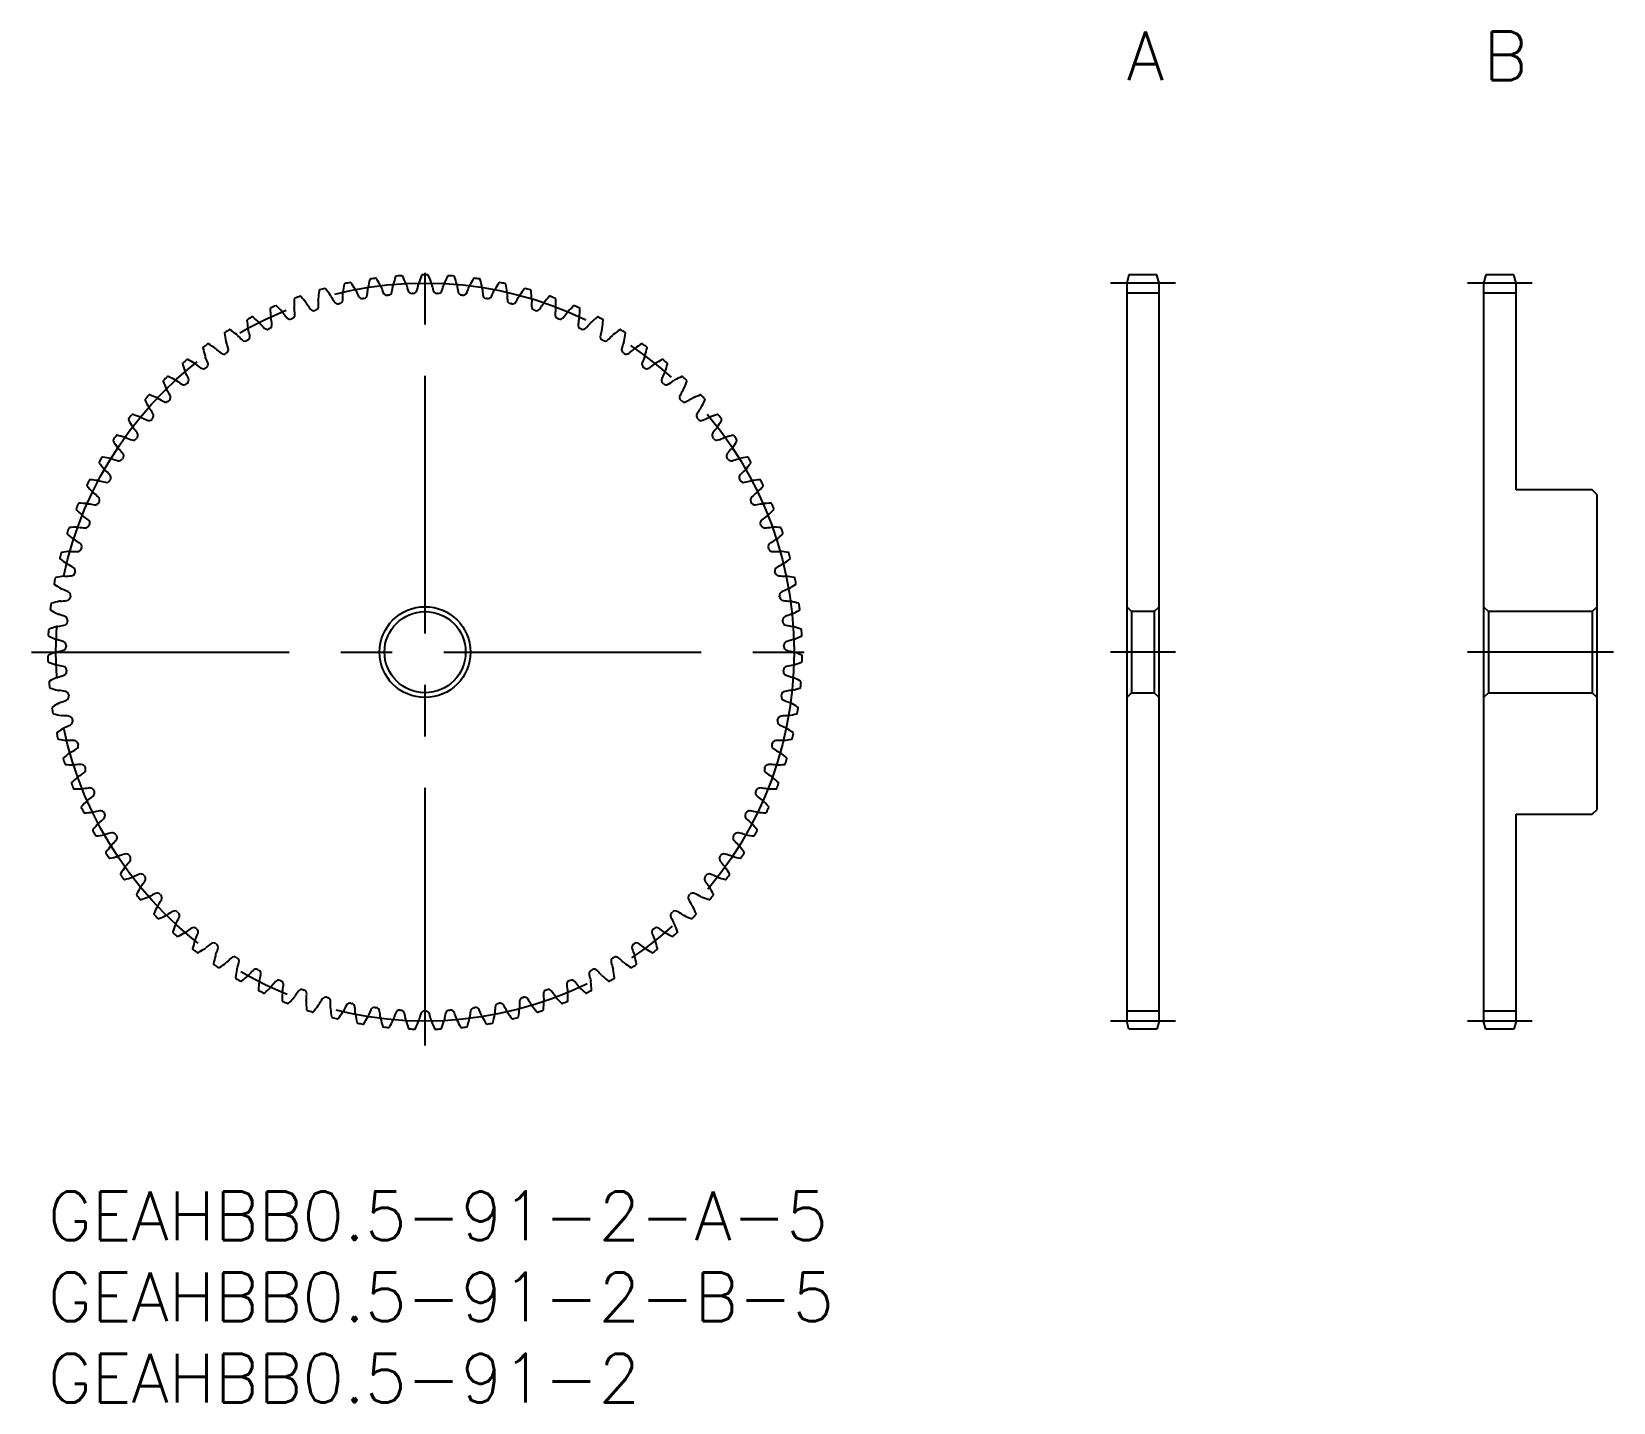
# Model space of a CAD drawing. Extents: x -1 to 96.5, y -13 to 71.5.
import ezdxf

# ---------------------------------------------------------------- set-up
doc = ezdxf.new("R2010")
doc.units = 0
doc.header["$LTSCALE"] = 0.5
doc.linetypes.add('CENTER', pattern=[50.8, 31.75, -6.35, 6.35, -6.35])
for name, color, linetype in [('MSM_CENTER', 1, 'CENTER'), ('MSM_CONTINUOUS', 7, 'CONTINUOUS'), ('MSM_PART_NUMBER', 7, 'CONTINUOUS')]:
    doc.layers.add(name, color=color, linetype=linetype)
doc.styles.get("Standard").update_dxf_attribs({"font": 'txt.shx', "height": 3, "bigfont": 'bigfont.shx'})

# ---------------------------------------------------------------- blocks, each defined once
blk = doc.blocks.new('*U2')
at = {"layer": 'MSM_PART_NUMBER'}
blk.add_text('GEAHBB0.5-91-2-A-5', height=3, dxfattribs=at).set_placement((0, -3))
blk = doc.blocks.new('*U3')
at = {"layer": 'MSM_PART_NUMBER'}
blk.add_text('GEAHBB0.5-91-2-B-5', height=3, dxfattribs=at).set_placement((0, -8))
blk = doc.blocks.new('*U4')
at = {"layer": 'MSM_PART_NUMBER'}
blk.add_text('GEAHBB0.5-91-2', height=3, dxfattribs=at).set_placement((0, -13))
blk = doc.blocks.new('*U5')
at = {"layer": 'MSM_PART_NUMBER'}
blk.add_text('A', height=3, dxfattribs=at).set_placement((66.5, 68.5))
blk = doc.blocks.new('*U6')
at = {"layer": 'MSM_PART_NUMBER'}
blk.add_text('B', height=3, dxfattribs=at).set_placement((88.5, 68.5))

msp = doc.modelspace()

# ---------------------------------------------------------------- linework, layer by layer
at = {"layer": 'MSM_CENTER'}
for p, q in [((23.25, 9), (23.25, 57.5)), ((69.5, 56), (65.5, 56)), ((91.5, 56), (87.5, 56)), ((-1, 33.25), (47.5, 33.25)), ((69.5, 33.25), (65.5, 33.25)), ((96.5, 33.25), (87.5, 33.25)), ((69.5, 10.5), (65.5, 10.5)), ((91.5, 10.5), (87.5, 10.5))]:
    msp.add_line(p, q, dxfattribs=at)
msp.add_circle((23.25, 33.25), 22.75, dxfattribs=at)
at = {"layer": 'MSM_CONTINUOUS'}
for p, q in [((66.634, 56.5), (66.5, 56)), ((66.5, 56), (66.5, 10.5)), ((68.366, 56.5), (66.634, 56.5)), ((68.5, 56), (68.366, 56.5)), ((68.5, 10.5), (68.5, 56)), ((88.634, 56.5), (88.5, 56)), ((88.5, 56), (88.5, 10.5)), ((90.366, 56.5), (88.634, 56.5)), ((90.5, 56), (90.366, 56.5)), ((90.5, 43.25), (90.5, 56)), ((68.5, 55.375), (66.5, 55.375)), ((90.5, 55.375), (88.5, 55.375)), ((95.2, 43.25), (90.5, 43.25)), ((95.5, 42.95), (95.2, 43.25)), ((95.5, 23.55), (95.5, 42.95)), ((66.5, 36.05), (66.8, 35.75)), ((66.8, 35.75), (66.8, 30.75)), ((68.2, 35.75), (66.8, 35.75)), ((68.2, 35.75), (68.5, 36.05)), ((68.2, 35.75), (68.2, 30.75)), ((88.5, 36.05), (88.8, 35.75)), ((88.8, 35.75), (88.8, 30.75)), ((95.2, 35.75), (88.8, 35.75)), ((95.2, 35.75), (95.5, 36.05)), ((95.2, 35.75), (95.2, 30.75)), ((66.8, 30.75), (66.5, 30.45)), ((66.8, 30.75), (68.2, 30.75)), ((68.5, 30.45), (68.2, 30.75)), ((88.8, 30.75), (88.5, 30.45)), ((88.8, 30.75), (95.2, 30.75)), ((95.5, 30.45), (95.2, 30.75)), ((95.2, 23.25), (95.5, 23.55)), ((90.5, 10.5), (90.5, 23.25)), ((90.5, 23.25), (95.2, 23.25)), ((68.5, 11.125), (66.5, 11.125)), ((90.5, 11.125), (88.5, 11.125)), ((66.634, 10), (66.5, 10.5)), ((68.366, 10), (66.634, 10)), ((68.5, 10.5), (68.366, 10)), ((88.634, 10), (88.5, 10.5)), ((90.366, 10), (88.634, 10)), ((90.5, 10.5), (90.366, 10))]:
    msp.add_line(p, q, dxfattribs=at)
for radius in [2.8, 2.5]:
    msp.add_circle((23.25, 33.25), radius, dxfattribs=at)
for centre, radius, start, end in [((23.25, 33.25), 23.25, 105.414, 106.23435), ((17.084, 55.616), 0.05, 38.65535, 105.41403), ((11.201, 50.91), 7.583, 34.83516, 38.65535), ((25.712, 54.487), 7.583, 169.03696, 172.85714), ((18.316, 55.919), 0.05, 102.2783, 169.03696), ((23.25, 33.25), 23.25, 101.45796, 102.2783), ((18.641, 55.988), 0.05, 34.6993, 101.45798), ((12.448, 51.699), 7.583, 30.87912, 34.6993), ((18.6, 55.378), 0.415, 23.40612, 30.87912), ((12.738, 56.126), 7, 352.95079, 356.28385), ((20.137, 55.646), 0.415, 168.9011, 176.3741), ((27.171, 54.266), 7.583, 165.08092, 168.9011), ((19.892, 56.206), 0.05, 98.32226, 165.08092), ((23.25, 33.25), 23.25, 97.50192, 98.32226), ((20.221, 56.251), 0.05, 30.74326, 97.50194), ((13.746, 52.4), 7.583, 26.92308, 30.74326), ((20.137, 55.646), 0.415, 19.45007, 26.92308), ((27.126, 58.126), 7, 199.54032, 202.87339), ((14.341, 56.797), 7, 348.99474, 352.32781), ((21.69, 55.807), 0.415, 164.94505, 172.41806), ((28.612, 53.946), 7.583, 161.12487, 164.94505), ((21.484, 56.383), 0.05, 94.36622, 161.12487), ((23.25, 33.25), 23.25, 93.54587, 94.36622), ((21.815, 56.406), 0.05, 26.78721, 93.54589), ((15.09, 53.01), 7.583, 22.96703, 26.78721), ((21.69, 55.807), 0.415, 15.49403, 22.96703), ((28.833, 57.799), 7, 195.58428, 198.91734), ((15.987, 57.355), 7, 345.0387, 348.37176), ((23.25, 55.861), 0.415, 160.98901, 168.46202), ((30.027, 53.526), 7.583, 157.16883, 160.98901), ((23.084, 56.449), 0.05, 90.41017, 157.16883), ((23.25, 33.25), 23.25, 89.58983, 90.41017), ((23.416, 56.449), 0.05, 22.83117, 89.58981), ((16.473, 53.526), 7.583, 19.01099, 22.83117), ((23.25, 55.861), 0.415, 11.53798, 19.01099), ((30.513, 57.355), 7, 191.62824, 194.9613), ((17.667, 57.799), 7, 341.08266, 344.41572), ((24.81, 55.807), 0.415, 157.03299, 164.50597), ((31.41, 53.01), 7.583, 153.21279, 157.03297), ((24.685, 56.406), 0.05, 86.45374, 153.21286), ((23.25, 33.25), 23.25, 85.63378, 86.45413), ((25.016, 56.383), 0.05, 18.87513, 85.6339), ((17.888, 53.946), 7.583, 15.05494, 18.87513), ((24.81, 55.807), 0.415, 7.58194, 15.05493), ((32.159, 56.797), 7, 187.67219, 191.00526), ((19.374, 58.126), 7, 337.12661, 340.45968), ((26.363, 55.646), 0.415, 153.07694, 160.54993), ((32.754, 52.4), 7.583, 149.25674, 153.07692), ((26.279, 56.251), 0.05, 82.4977, 149.25681), ((23.25, 33.25), 23.25, 81.67774, 82.49808), ((26.608, 56.206), 0.05, 14.91908, 81.67785), ((19.329, 54.266), 7.583, 11.0989, 14.91908), ((26.363, 55.646), 0.415, 3.6259, 11.09888), ((33.762, 56.126), 7, 183.71615, 187.04921), ((27.9, 55.378), 0.415, 149.1209, 156.59388), ((34.052, 51.699), 7.583, 145.3007, 149.12088), ((27.859, 55.988), 0.05, 78.54204, 145.30077), ((23.25, 33.25), 23.25, 77.7217, 78.54204), ((28.184, 55.919), 0.05, 10.96304, 77.72181), ((20.788, 54.487), 7.583, 7.14286, 10.96304), ((35.299, 50.91), 7.583, 141.34465, 145.16484), ((29.416, 55.616), 0.05, 74.586, 141.34472), ((23.25, 33.25), 23.25, 73.76565, 74.586), ((14.064, 54.554), 0.05, 46.56743, 113.32613), ((22.765, 54.623), 7.583, 176.94905, 180.76923), ((15.243, 55.024), 0.05, 110.19078, 176.94905), ((23.25, 33.25), 23.25, 109.37005, 110.19039), ((15.555, 55.137), 0.05, 42.61139, 109.37008), ((10.011, 50.037), 7.583, 38.79121, 42.61139), ((15.598, 54.527), 0.415, 31.3182, 38.79121), ((21.927, 58.391), 7, 211.40846, 214.74152), ((17.084, 55.004), 0.415, 176.81319, 184.28619), ((24.241, 54.606), 7.583, 172.99301, 176.81319), ((9.689, 54.461), 7, 0.86288, 4.19594), ((16.764, 55.525), 0.05, 106.23473, 172.99301), ((17.084, 55.004), 0.415, 27.36216, 34.83516), ((23.665, 58.422), 7, 207.45241, 210.78548), ((17.866, 54.968), 0.25, 210.78548, 283.92354), ((23.25, 33.25), 22.125, 103.76877, 103.92354), ((17.925, 54.982), 0.25, 283.76878, 356.90683), ((11.184, 55.346), 7, 356.90683, 0.2399), ((18.6, 55.378), 0.415, 172.85714, 180.33015), ((25.401, 58.334), 7, 203.49637, 206.82943), ((19.377, 55.287), 0.25, 206.82943, 279.9675), ((23.25, 33.25), 22.125, 99.81272, 99.9675), ((19.437, 55.298), 0.25, 279.81273, 352.95079), ((20.907, 55.502), 0.25, 202.87339, 276.01145), ((23.25, 33.25), 22.125, 95.85668, 96.01145), ((20.967, 55.508), 0.25, 275.85669, 348.99474), ((22.447, 55.611), 0.25, 198.91734, 272.05541), ((23.25, 33.25), 22.125, 91.90063, 92.05541), ((22.508, 55.613), 0.25, 271.90065, 345.0387), ((23.992, 55.613), 0.25, 194.9613, 268.09937), ((23.25, 33.25), 22.125, 87.94459, 88.09937), ((24.053, 55.611), 0.25, 267.94459, 341.08261), ((25.533, 55.508), 0.25, 191.00529, 264.14332), ((23.25, 33.25), 22.125, 83.98855, 84.14332), ((25.593, 55.502), 0.25, 263.98855, 337.12659), ((27.063, 55.298), 0.25, 187.04925, 260.18728), ((23.25, 33.25), 22.125, 80.0325, 80.18728), ((27.123, 55.287), 0.25, 260.0325, 333.17053), ((21.099, 58.334), 7, 333.17057, 336.50363), ((27.9, 55.378), 0.415, 359.66985, 7.14284), ((35.316, 55.346), 7, 179.7601, 183.09317), ((28.575, 54.982), 0.25, 183.0932, 256.23123), ((23.25, 33.25), 22.125, 76.07646, 76.23123), ((28.634, 54.968), 0.25, 256.07646, 329.21449), ((22.835, 58.422), 7, 329.21452, 332.54759), ((29.416, 55.004), 0.415, 145.16486, 152.63784), ((29.736, 55.525), 0.05, 7.00699, 73.76576), ((22.259, 54.606), 7.583, 3.18681, 7.00699), ((36.811, 54.461), 7, 175.80406, 179.13712), ((29.416, 55.004), 0.415, 355.71381, 3.18679), ((24.573, 58.391), 7, 325.25848, 328.59154), ((30.902, 54.527), 0.415, 141.20881, 148.6818), ((36.489, 50.037), 7.583, 137.38861, 141.20879), ((30.945, 55.137), 0.05, 70.62995, 137.38868), ((23.25, 33.25), 23.25, 69.80961, 70.62995), ((31.257, 55.024), 0.05, 3.05095, 69.80972), ((23.735, 54.623), 7.583, 359.23077, 3.05095), ((32.436, 54.554), 0.05, 66.67352, 133.43263), ((12.322, 53.715), 0.05, 118.10248, 184.86114), ((19.828, 54.353), 7.583, 184.86114, 188.68132), ((23.25, 33.25), 23.25, 117.28214, 118.10248), ((12.616, 53.869), 0.05, 50.52348, 117.28217), ((7.826, 48.054), 7.583, 46.7033, 50.52348), ((13.76, 54.42), 0.05, 114.14682, 180.90509), ((21.292, 54.539), 7.583, 180.90509, 184.72527), ((14.148, 53.949), 0.415, 184.72527, 192.19828), ((23.25, 33.25), 23.25, 113.32609, 114.14644), ((6.898, 52.393), 7, 8.77496, 12.10803), ((8.884, 49.083), 7.583, 42.74725, 46.56743), ((14.148, 53.949), 0.415, 35.27425, 42.74725), ((20.196, 58.24), 7, 215.3645, 218.69756), ((14.928, 54.02), 0.25, 218.69756, 291.83563), ((23.25, 33.25), 22.125, 111.68085, 111.83563), ((14.984, 54.042), 0.25, 291.68085, 4.81892), ((15.598, 54.527), 0.415, 180.76923, 188.24224), ((8.258, 53.475), 7, 4.81892, 8.15198), ((16.38, 54.544), 0.25, 214.74152, 287.87958), ((23.25, 33.25), 22.125, 107.72481, 107.87958), ((16.438, 54.563), 0.25, 287.72481, 0.86288), ((30.062, 54.563), 0.25, 179.13716, 252.27519), ((23.25, 33.25), 22.125, 72.12042, 72.27519), ((30.12, 54.544), 0.25, 252.12042, 325.25851), ((31.516, 54.042), 0.25, 175.18111, 248.31915), ((38.242, 53.475), 7, 171.84802, 175.18108), ((30.902, 54.527), 0.415, 351.75776, 359.23075), ((23.25, 33.25), 22.125, 68.16437, 68.31915), ((31.572, 54.02), 0.25, 248.16437, 321.30248), ((26.304, 58.24), 7, 321.30244, 324.6355), ((32.352, 53.949), 0.415, 137.25277, 144.72575), ((37.616, 49.083), 7.583, 133.43257, 137.25275), ((23.25, 33.25), 23.25, 65.85356, 66.67391), ((39.602, 52.393), 7, 167.89197, 171.22504), ((32.352, 53.949), 0.415, 347.80172, 355.27471), ((32.74, 54.42), 0.05, 359.09491, 65.85367), ((25.208, 54.539), 7.583, 355.27472, 359.09491), ((38.674, 48.054), 7.583, 129.47652, 133.2967), ((33.884, 53.869), 0.05, 62.71786, 129.47659), ((23.25, 33.25), 23.25, 61.89752, 62.71786), ((26.672, 54.353), 7.583, 351.31868, 355.13886), ((34.178, 53.715), 0.05, 355.13886, 61.89763), ((10.936, 52.912), 0.05, 122.05852, 188.81718), ((18.38, 54.067), 7.583, 188.81718, 192.63736), ((23.25, 33.25), 23.25, 121.23818, 122.05852), ((11.219, 53.086), 0.05, 54.47952, 121.23822), ((6.842, 46.955), 7.583, 50.65934, 54.47952), ((11.386, 52.499), 0.415, 43.18633, 50.65934), ((16.785, 57.582), 7, 223.27659, 226.60965), ((12.2, 52.706), 0.25, 299.59294, 12.73101), ((12.742, 53.271), 0.415, 188.68132, 196.15432), ((5.616, 51.219), 7, 12.73101, 16.06407), ((12.742, 53.271), 0.415, 39.23029, 46.70329), ((18.479, 57.97), 7, 219.32054, 222.65361), ((13.515, 53.396), 0.25, 222.65361, 295.79167), ((23.25, 33.25), 22.125, 115.6369, 115.79167), ((13.569, 53.422), 0.25, 295.6369, 8.77496), ((32.931, 53.422), 0.25, 171.22507, 244.3631), ((23.25, 33.25), 22.125, 64.20833, 64.3631), ((32.985, 53.396), 0.25, 244.20833, 317.34643), ((28.021, 57.97), 7, 317.34639, 320.67946), ((33.758, 53.271), 0.415, 133.29673, 140.76971), ((34.3, 52.706), 0.25, 167.26903, 240.40706), ((40.884, 51.219), 7, 163.93593, 167.26899), ((33.758, 53.271), 0.415, 343.84568, 351.31866), ((29.715, 57.582), 7, 313.39035, 316.72341), ((35.114, 52.499), 0.415, 129.34068, 136.81367), ((39.658, 46.955), 7.583, 125.52048, 129.34066), ((35.281, 53.086), 0.05, 58.76182, 125.52054), ((23.25, 33.25), 23.25, 57.94148, 58.76182), ((28.12, 54.067), 7.583, 347.36264, 351.18282), ((35.564, 52.912), 0.05, 351.18282, 57.94158), ((9.609, 52.016), 0.05, 126.01457, 192.77323), ((16.956, 53.681), 7.583, 192.77323, 196.59341), ((23.25, 33.25), 23.25, 125.19422, 126.01457), ((9.879, 52.209), 0.05, 58.43557, 125.19426), ((5.935, 45.79), 7.583, 54.61538, 58.43557), ((10.086, 51.634), 0.415, 47.14238, 54.61538), ((15.122, 57.078), 7, 227.23263, 230.5657), ((23.25, 33.25), 22.125, 123.54899, 123.70376), ((11.386, 52.499), 0.415, 192.63736, 200.11037), ((4.419, 49.959), 7, 16.68705, 20.02012), ((10.884, 51.898), 0.25, 303.54899, 16.68705), ((12.148, 52.676), 0.25, 226.60966, 299.74772), ((23.25, 33.25), 22.125, 119.59294, 119.74772), ((23.25, 33.25), 22.125, 60.25228, 60.40706), ((34.352, 52.676), 0.25, 240.25228, 313.39038), ((35.616, 51.898), 0.25, 163.31298, 236.45101), ((42.081, 49.959), 7, 159.97988, 163.31295), ((23.25, 33.25), 22.125, 56.29624, 56.45101), ((35.114, 52.499), 0.415, 339.88963, 347.36262), ((31.378, 57.078), 7, 309.43431, 312.76737), ((36.414, 51.634), 0.415, 125.38464, 132.85762), ((40.565, 45.79), 7.583, 121.56443, 125.38462), ((36.621, 52.209), 0.05, 54.80539, 121.5645), ((23.25, 33.25), 23.25, 53.98543, 54.80578), ((29.544, 53.681), 7.583, 343.40659, 347.22677), ((36.891, 52.016), 0.05, 347.22677, 53.98554), ((8.346, 51.03), 0.05, 129.97061, 196.72927), ((15.561, 53.198), 7.583, 196.72927, 200.54945), ((23.25, 33.25), 23.25, 129.15027, 129.97061), ((8.603, 51.241), 0.05, 62.39161, 129.15023), ((5.111, 44.566), 7.583, 58.57143, 62.39161), ((8.849, 50.682), 0.415, 51.09842, 58.57143), ((13.497, 56.46), 7, 231.18868, 234.52174), ((9.58, 50.963), 0.25, 234.52175, 307.6598), ((10.086, 51.634), 0.415, 196.59341, 204.06641), ((3.311, 48.62), 7, 20.6431, 23.97616), ((23.25, 33.25), 22.125, 127.50503, 127.6598), ((9.627, 51), 0.25, 307.50503, 20.6431), ((10.834, 51.864), 0.25, 230.56571, 303.70376), ((35.666, 51.864), 0.25, 236.29624, 309.43433), ((36.873, 51), 0.25, 159.35694, 232.49497), ((43.189, 48.62), 7, 156.02384, 159.3569), ((23.25, 33.25), 22.125, 52.3402, 52.49497), ((36.92, 50.963), 0.25, 232.3402, 305.47829), ((36.414, 51.634), 0.415, 335.93359, 343.40658), ((33.003, 56.46), 7, 305.47826, 308.81132), ((37.651, 50.682), 0.415, 121.42859, 128.90158), ((41.389, 44.566), 7.583, 117.60839, 121.42857), ((37.897, 51.241), 0.05, 50.84935, 117.60846), ((23.25, 33.25), 23.25, 50.02939, 50.84973), ((30.939, 53.198), 7.583, 339.45055, 343.27073), ((38.154, 51.03), 0.05, 343.27073, 50.0295), ((7.155, 49.959), 0.05, 133.92666, 200.68531), ((14.203, 52.62), 7.583, 200.68531, 204.50549), ((23.25, 33.25), 23.25, 133.10631, 133.92666), ((7.396, 50.188), 0.05, 66.34765, 133.10627), ((4.374, 43.288), 7.583, 62.52747, 66.34765), ((7.681, 49.647), 0.415, 55.05447, 62.52747), ((11.919, 55.732), 7, 235.14472, 238.47778), ((8.39, 49.978), 0.25, 238.47779, 311.61585), ((8.849, 50.682), 0.415, 200.54945, 208.02246), ((2.298, 47.208), 7, 24.59914, 27.9322), ((23.25, 33.25), 22.125, 131.46107, 131.61585), ((8.435, 50.018), 0.25, 311.46107, 24.59914), ((38.065, 50.018), 0.25, 155.40089, 228.53893), ((44.202, 47.208), 7, 152.0678, 155.40086), ((23.25, 33.25), 22.125, 48.38415, 48.53893), ((38.11, 49.978), 0.25, 228.38415, 301.52224), ((37.651, 50.682), 0.415, 331.97754, 339.45053), ((34.581, 55.732), 7, 301.52222, 304.85528), ((38.819, 49.647), 0.415, 117.47254, 124.94553), ((42.126, 43.288), 7.583, 113.65235, 117.47253), ((39.104, 50.188), 0.05, 46.8933, 113.65242), ((23.25, 33.25), 23.25, 46.07334, 46.89369), ((32.297, 52.62), 7.583, 335.4945, 339.31469), ((39.345, 49.959), 0.05, 339.31469, 46.07345), ((6.041, 48.809), 0.05, 137.8827, 204.64136), ((12.888, 51.95), 7.583, 204.64136, 208.46154), ((23.25, 33.25), 23.25, 137.06236, 137.8827), ((6.265, 49.054), 0.05, 70.3037, 137.06231), ((3.726, 41.961), 7.583, 66.48352, 70.3037), ((6.587, 48.534), 0.415, 59.01051, 66.48351), ((10.395, 54.897), 7, 239.10076, 242.43383), ((7.681, 49.647), 0.415, 204.50549, 211.9785), ((1.385, 45.729), 7, 28.55518, 31.88825), ((23.25, 33.25), 22.125, 135.41712, 135.57189), ((7.314, 48.956), 0.25, 315.41712, 28.55516), ((39.186, 48.956), 0.25, 151.44485, 224.58288), ((45.115, 45.729), 7, 148.11175, 151.44482), ((23.25, 33.25), 22.125, 44.42811, 44.58288), ((38.819, 49.647), 0.415, 328.0215, 335.49449), ((36.105, 54.897), 7, 297.56617, 300.89924), ((39.913, 48.534), 0.415, 113.5165, 120.98949), ((42.774, 41.961), 7.583, 109.6963, 113.51648), ((40.235, 49.054), 0.05, 42.93726, 109.69637), ((23.25, 33.25), 23.25, 42.1173, 42.93764), ((33.612, 51.95), 7.583, 331.53846, 335.35864), ((40.459, 48.809), 0.05, 335.35864, 42.11719), ((23.25, 33.25), 23.25, 141.0184, 141.83874), ((5.216, 47.844), 0.05, 74.25974, 141.01844), ((3.172, 40.594), 7.583, 70.43956, 74.25974), ((6.587, 48.534), 0.415, 208.46154, 215.93454), ((0.576, 44.191), 7, 32.51123, 35.84429), ((6.268, 47.819), 0.25, 319.37316, 32.51123), ((7.271, 48.913), 0.25, 242.43384, 315.57189), ((39.229, 48.913), 0.25, 224.42811, 297.56621), ((40.232, 47.819), 0.25, 147.4888, 220.62684), ((45.924, 44.191), 7, 144.15571, 147.48877), ((39.913, 48.534), 0.415, 324.06546, 331.53844), ((43.328, 40.594), 7.583, 105.74026, 109.56044), ((41.284, 47.844), 0.05, 38.98121, 105.74033), ((23.25, 33.25), 23.25, 38.16126, 38.9816), ((5.008, 47.585), 0.05, 141.83874, 208.5974), ((11.623, 51.191), 7.583, 208.5974, 212.41758), ((5.572, 47.348), 0.415, 212.41758, 219.89059), ((-0.125, 42.601), 7, 36.46727, 39.80034), ((5.572, 47.348), 0.415, 62.96655, 70.43956), ((8.932, 53.958), 7, 243.05681, 246.38987), ((6.229, 47.773), 0.25, 246.38988, 319.52794), ((23.25, 33.25), 22.125, 139.37316, 139.52794), ((23.25, 33.25), 22.125, 40.47206, 40.62684), ((40.271, 47.773), 0.25, 220.47206, 293.6101), ((37.568, 53.958), 7, 293.61013, 296.94319), ((40.928, 47.348), 0.415, 109.56046, 117.03345), ((46.625, 42.601), 7, 140.19966, 143.53273), ((40.928, 47.348), 0.415, 320.10941, 327.5824), ((34.877, 51.191), 7.583, 327.58242, 331.4026), ((41.492, 47.585), 0.05, 331.4026, 38.16137), ((4.063, 46.292), 0.05, 145.79479, 212.55345), ((10.413, 50.346), 7.583, 212.55345, 216.37363), ((23.25, 33.25), 23.25, 144.97444, 145.79479), ((4.252, 46.565), 0.05, 78.21579, 144.97439), ((2.713, 39.191), 7.583, 74.3956, 78.21579), ((4.641, 46.095), 0.415, 216.37363, 223.84663), ((4.641, 46.095), 0.415, 66.9226, 74.3956), ((7.538, 52.921), 7, 247.01285, 250.34592), ((5.267, 46.564), 0.25, 250.34592, 323.48398), ((23.25, 33.25), 22.125, 143.32921, 143.48398), ((5.303, 46.613), 0.25, 323.32921, 36.46727), ((41.197, 46.613), 0.25, 143.53276, 216.67079), ((23.25, 33.25), 22.125, 36.51602, 36.67079), ((41.233, 46.564), 0.25, 216.51602, 289.65406), ((38.962, 52.921), 7, 289.65408, 292.98715), ((41.859, 46.095), 0.415, 105.60441, 113.0774), ((43.787, 39.191), 7.583, 101.78421, 105.6044), ((41.859, 46.095), 0.415, 316.15337, 323.62636), ((36.087, 50.346), 7.583, 323.62637, 327.44655), ((42.248, 46.565), 0.05, 35.02517, 101.78428), ((23.25, 33.25), 23.25, 34.20521, 35.02556), ((42.437, 46.292), 0.05, 327.44655, 34.2051), ((3.209, 44.937), 0.05, 149.75122, 216.5095), ((23.25, 33.25), 23.25, 148.93049, 149.75083), ((9.264, 49.419), 7.583, 216.50949, 220.32967), ((3.378, 45.223), 0.05, 82.17183, 148.93043), ((2.352, 37.76), 7.583, 78.35165, 82.17183), ((3.799, 44.78), 0.415, 70.87864, 78.35164), ((6.218, 51.79), 7, 250.9689, 254.30196), ((4.392, 45.292), 0.25, 254.30197, 327.44002), ((-0.714, 40.966), 7, 40.42332, 43.75638), ((23.25, 33.25), 22.125, 147.28525, 147.44002), ((4.424, 45.343), 0.25, 327.28525, 40.42332), ((42.076, 45.343), 0.25, 139.57672, 212.71475), ((23.25, 33.25), 22.125, 32.55998, 32.71475), ((47.214, 40.966), 7, 136.24362, 139.57669), ((42.108, 45.292), 0.25, 212.55998, 285.69801), ((40.282, 51.79), 7, 285.69804, 289.0311), ((42.701, 44.78), 0.415, 101.64837, 109.12136), ((44.148, 37.76), 7.583, 97.82817, 101.64835), ((37.236, 49.419), 7.583, 319.67033, 323.49051), ((43.122, 45.223), 0.05, 31.06913, 97.82824), ((23.25, 33.25), 23.25, 30.24917, 31.06951), ((43.291, 44.937), 0.05, 323.49051, 30.24906), ((3.799, 44.78), 0.415, 220.32967, 227.80268), ((-1.19, 39.294), 7, 44.37936, 47.71242), ((3.635, 44.015), 0.25, 331.24129, 44.37936), ((23.25, 33.25), 22.125, 151.24129, 151.39607), ((42.865, 44.015), 0.25, 135.62067, 208.75871), ((23.25, 33.25), 22.125, 28.60393, 28.75871), ((47.69, 39.294), 7, 132.28758, 135.62064), ((42.701, 44.78), 0.415, 312.19732, 319.67031), ((2.45, 43.527), 0.05, 153.70726, 220.46554), ((23.25, 33.25), 23.25, 152.88653, 153.70688), ((8.182, 48.416), 7.583, 220.46553, 224.28571), ((2.6, 43.823), 0.05, 86.12787, 152.88648), ((2.091, 36.307), 7.583, 82.30769, 86.12787), ((3.05, 43.411), 0.415, 224.28571, 231.75872), ((-1.548, 37.594), 7, 48.3354, 51.66847), ((3.05, 43.411), 0.415, 74.83469, 82.30769), ((4.98, 50.571), 7, 254.92494, 258.258), ((3.606, 43.962), 0.25, 258.25801, 331.39607), ((42.894, 43.962), 0.25, 208.60393, 281.74197), ((41.52, 50.571), 7, 281.742, 285.07506), ((43.45, 43.411), 0.415, 97.69232, 105.16531), ((44.409, 36.307), 7.583, 93.87213, 97.69231), ((48.048, 37.594), 7, 128.33153, 131.6646), ((43.45, 43.411), 0.415, 308.24128, 315.71427), ((38.318, 48.416), 7.583, 315.71428, 319.53447), ((43.9, 43.823), 0.05, 27.11308, 93.87219), ((23.25, 33.25), 23.25, 26.29312, 27.11347), ((44.05, 43.527), 0.05, 319.53447, 26.29302), ((1.791, 42.067), 0.05, 157.66331, 224.4216), ((23.25, 33.25), 23.25, 156.84258, 157.66292), ((7.171, 47.34), 7.583, 224.42158, 228.24176), ((1.919, 42.374), 0.05, 90.08392, 156.84252), ((1.93, 34.84), 7.583, 86.26374, 90.08392), ((2.397, 41.993), 0.415, 78.79073, 86.26373), ((3.828, 49.269), 7, 258.88098, 262.21405), ((2.914, 42.581), 0.25, 262.21406, 335.35211), ((2.939, 42.636), 0.25, 335.19734, 48.33538), ((23.25, 33.25), 22.125, 155.19734, 155.35211), ((43.561, 42.636), 0.25, 131.66463, 204.80266), ((23.25, 33.25), 22.125, 24.64789, 24.80266), ((43.586, 42.581), 0.25, 204.64789, 277.78593), ((42.672, 49.269), 7, 277.78595, 281.11902), ((44.103, 41.993), 0.415, 93.73628, 101.20927), ((44.57, 34.84), 7.583, 89.91608, 93.73626), ((39.329, 47.34), 7.583, 311.75824, 315.57842), ((44.581, 42.374), 0.05, 23.15704, 89.91615), ((23.25, 33.25), 23.25, 22.33708, 23.15742), ((44.709, 42.067), 0.05, 315.57842, 22.33698), ((2.397, 41.993), 0.415, 228.24176, 235.71476), ((-1.789, 35.872), 7, 52.29145, 55.62451), ((2.318, 41.156), 0.25, 266.1701, 339.30816), ((2.34, 41.213), 0.25, 339.15338, 52.29145), ((23.25, 33.25), 22.125, 159.15338, 159.30816), ((44.16, 41.213), 0.25, 127.70858, 200.84662), ((23.25, 33.25), 22.125, 20.69184, 20.84662), ((44.182, 41.156), 0.25, 200.69184, 273.82988), ((48.289, 35.872), 7, 124.37549, 127.70855), ((44.103, 41.993), 0.415, 304.28524, 311.75823), ((1.234, 40.566), 0.05, 161.61896, 228.37765), ((23.25, 33.25), 23.25, 160.79862, 161.61896), ((6.237, 46.197), 7.583, 228.37762, 232.1978), ((1.341, 40.88), 0.05, 94.03996, 160.79857), ((1.871, 33.366), 7.583, 90.21978, 94.03996), ((1.844, 40.534), 0.415, 232.1978, 239.67081), ((-1.91, 34.139), 7, 56.24749, 59.58056), ((1.844, 40.534), 0.415, 82.74677, 90.21977), ((2.769, 47.891), 7, 262.83703, 266.17009), ((43.731, 47.891), 7, 273.82991, 277.16297), ((48.41, 34.139), 7, 120.41944, 123.75251), ((44.656, 40.534), 0.415, 89.78024, 97.25323), ((44.629, 33.366), 7.583, 85.96004, 89.78022), ((44.656, 40.534), 0.415, 300.32919, 307.80218), ((40.263, 46.197), 7.583, 307.8022, 311.62238), ((45.159, 40.88), 0.05, 19.20099, 85.9601), ((23.25, 33.25), 23.25, 18.38104, 19.20138), ((45.266, 40.566), 0.05, 311.62238, 18.38093), ((0.781, 39.029), 0.05, 165.57539, 232.3337), ((23.25, 33.25), 23.25, 164.75466, 165.57501), ((0.866, 39.351), 0.05, 97.99601, 164.75472), ((1.914, 31.89), 7.583, 94.17582, 97.99601), ((1.392, 39.039), 0.415, 86.70282, 94.17582), ((1.808, 46.443), 7, 266.79307, 270.12613), ((1.823, 39.693), 0.25, 270.12615, 343.2642), ((1.84, 39.751), 0.25, 343.10943, 56.24749), ((23.25, 33.25), 22.125, 163.10943, 163.2642), ((44.66, 39.751), 0.25, 123.75254, 196.89057), ((23.25, 33.25), 22.125, 16.7358, 16.89057), ((44.677, 39.693), 0.25, 196.7358, 269.87384), ((44.692, 46.443), 7, 269.87386, 273.20693), ((45.108, 39.039), 0.415, 85.8242, 93.29718), ((44.586, 31.89), 7.583, 82.004, 85.82418), ((45.634, 39.351), 0.05, 15.24534, 82.00406), ((23.25, 33.25), 23.25, 14.42499, 15.24534), ((45.719, 39.029), 0.05, 307.66634, 14.42489), ((5.385, 44.993), 7.583, 232.33367, 236.15385), ((1.392, 39.039), 0.415, 236.15385, 243.62685), ((-1.911, 32.401), 7, 60.20354, 63.5366), ((1.429, 38.199), 0.25, 274.08219, 347.22024), ((1.443, 38.258), 0.25, 347.06547, 60.20354), ((23.25, 33.25), 22.125, 167.06547, 167.22024), ((45.057, 38.258), 0.25, 119.7965, 192.93453), ((23.25, 33.25), 22.125, 12.77976, 12.93453), ((45.071, 38.199), 0.25, 192.77976, 265.91779), ((48.411, 32.401), 7, 116.4634, 119.79647), ((45.108, 39.039), 0.415, 296.37315, 303.84614), ((41.115, 44.993), 7.583, 303.84615, 307.66634), ((0.436, 37.466), 0.05, 169.53105, 236.28974), ((23.25, 33.25), 23.25, 168.71071, 169.53105), ((4.617, 43.732), 7.583, 236.28971, 240.10989), ((0.499, 37.792), 0.05, 101.95205, 168.71077), ((2.059, 30.422), 7.583, 98.13187, 101.95205), ((1.045, 37.518), 0.415, 240.10989, 247.5829), ((-1.793, 30.667), 7, 64.15958, 67.49264), ((1.045, 37.518), 0.415, 90.65886, 98.13186), ((0.949, 44.932), 7, 270.74911, 274.08218), ((45.551, 44.932), 7, 265.91782, 269.25089), ((48.293, 30.667), 7, 112.50736, 115.84042), ((45.455, 37.518), 0.415, 81.86815, 89.34114), ((44.441, 30.422), 7.583, 78.04795, 81.86813), ((45.455, 37.518), 0.415, 292.4171, 299.89009), ((41.883, 43.732), 7.583, 299.89011, 303.71029), ((46.001, 37.792), 0.05, 11.28929, 78.04802), ((23.25, 33.25), 23.25, 10.46895, 11.28929), ((46.064, 37.466), 0.05, 303.71029, 10.46885), ((23.25, 33.25), 23.25, 172.66675, 173.4871), ((0.24, 36.211), 0.05, 105.90809, 172.66681), ((2.305, 28.966), 7.583, 102.08791, 105.90809), ((0.804, 35.975), 0.415, 94.61491, 102.0879), ((0.196, 43.366), 7, 274.70516, 278.03822), ((1.14, 36.682), 0.25, 278.03824, 351.17629), ((1.149, 36.742), 0.25, 351.02151, 64.15955), ((23.25, 33.25), 22.125, 171.02151, 171.17629), ((45.351, 36.742), 0.25, 115.84045, 188.97849), ((23.25, 33.25), 22.125, 8.82371, 8.97849), ((45.36, 36.682), 0.25, 188.82371, 261.96175), ((46.304, 43.366), 7, 261.96178, 265.29484), ((45.696, 35.975), 0.415, 77.91211, 85.38509), ((44.195, 28.966), 7.583, 74.09191, 77.91209), ((46.26, 36.211), 0.05, 7.33325, 74.09197), ((23.25, 33.25), 23.25, 6.5129, 7.33325), ((0.2, 35.882), 0.05, 173.4871, 240.24578), ((3.938, 42.422), 7.583, 240.24575, 244.06593), ((0.804, 35.975), 0.415, 244.06593, 251.53894), ((-1.555, 28.945), 7, 68.11562, 71.44869), ((0.956, 35.149), 0.25, 281.99428, 355.13233), ((0.961, 35.209), 0.25, 354.97756, 68.11562), ((23.25, 33.25), 22.125, 174.97756, 175.13233), ((45.539, 35.209), 0.25, 111.88441, 185.02244), ((23.25, 33.25), 22.125, 4.86767, 5.02244), ((45.544, 35.149), 0.25, 184.86767, 258.00571), ((48.055, 28.945), 7, 108.55131, 111.88438), ((45.696, 35.975), 0.415, 288.46106, 295.93405), ((42.562, 42.422), 7.583, 295.93407, 299.75425), ((46.3, 35.882), 0.05, 299.75425, 6.5128), ((23.25, 33.25), 23.25, 176.6228, 177.44314), ((0.073, 34.285), 0.05, 177.44314, 244.20183), ((0.09, 34.617), 0.05, 109.86414, 176.62285), ((3.352, 41.067), 7.583, 244.2018, 248.02198), ((2.65, 27.532), 7.583, 106.04396, 109.86414), ((0.669, 34.42), 0.415, 98.57095, 106.04395), ((-0.447, 41.751), 7, 278.6612, 281.99427), ((46.947, 41.751), 7, 258.00573, 261.3388), ((45.831, 34.42), 0.415, 73.95607, 81.42905), ((43.85, 27.532), 7.583, 70.13586, 73.95605), ((43.148, 41.067), 7.583, 291.97802, 295.7982), ((46.41, 34.617), 0.05, 3.3772, 70.13593), ((46.427, 34.285), 0.05, 295.7982, 2.55676), ((23.25, 33.25), 23.25, 2.55686, 3.3772), ((3.094, 26.124), 7.583, 110, 113.82018), ((0.642, 32.86), 0.415, 102.52699, 109.99999), ((0.669, 34.42), 0.415, 248.02198, 255.49498), ((-0.977, 40.096), 7, 282.61725, 285.95031), ((-1.199, 27.244), 7, 72.07167, 75.40473), ((0.878, 33.606), 0.25, 285.95032, 359.08838), ((0.879, 33.666), 0.25, 358.9336, 72.07164), ((23.25, 33.25), 22.125, 178.9336, 179.08838), ((45.621, 33.666), 0.25, 107.92836, 181.0664), ((23.25, 33.25), 22.125, 0.91162, 1.0664), ((45.622, 33.606), 0.25, 180.91162, 254.04966), ((47.699, 27.244), 7, 104.59527, 107.92833), ((47.477, 40.096), 7, 254.04969, 257.38275), ((45.831, 34.42), 0.415, 284.50502, 291.97801), ((45.858, 32.86), 0.415, 70.00002, 77.47301), ((43.406, 26.124), 7.583, 66.17982, 70), ((0.051, 33.016), 0.05, 113.82018, 180.57891), ((23.25, 33.25), 23.25, 180.57884, 181.39918), ((0.057, 32.684), 0.05, 181.39918, 248.15787), ((2.86, 39.676), 7.583, 248.15784, 251.97802), ((0.642, 32.86), 0.415, 251.97802, 259.45103), ((-0.726, 25.572), 7, 76.02771, 79.36078), ((0.903, 32.122), 0.25, 2.88965, 76.02771), ((45.597, 32.122), 0.25, 103.97232, 177.11035), ((47.226, 25.572), 7, 100.63922, 103.97229), ((45.858, 32.86), 0.415, 280.54897, 288.02196), ((43.64, 39.676), 7.583, 288.02198, 291.84216), ((46.443, 32.684), 0.05, 291.84216, 358.60071), ((46.449, 33.016), 0.05, 359.42116, 66.17988), ((23.25, 33.25), 23.25, 358.60082, 359.42116), ((0.123, 31.416), 0.05, 117.77623, 184.53495), ((23.25, 33.25), 23.25, 184.53488, 185.35523), ((3.633, 24.75), 7.583, 113.95604, 117.77623), ((0.723, 31.301), 0.415, 106.48304, 113.95604), ((-1.392, 38.408), 7, 286.57329, 289.90635), ((0.907, 32.062), 0.25, 289.90637, 3.04442), ((23.25, 33.25), 22.125, 182.88965, 183.04442), ((45.593, 32.062), 0.25, 176.95558, 250.09362), ((23.25, 33.25), 22.125, 356.95558, 357.11035), ((47.892, 38.408), 7, 250.09364, 253.42671), ((45.777, 31.301), 0.415, 66.04397, 73.51696), ((42.867, 24.75), 7.583, 62.22378, 66.04396), ((23.25, 33.25), 23.25, 354.64477, 355.46512), ((46.377, 31.416), 0.05, 355.46512, 62.22384), ((0.151, 31.085), 0.05, 185.35523, 252.11392), ((2.465, 38.254), 7.583, 252.11388, 255.93407), ((0.723, 31.301), 0.415, 255.93407, 263.40707), ((-0.139, 23.936), 7, 79.98376, 83.31682), ((-1.689, 36.696), 7, 290.52933, 293.8624), ((1.035, 30.583), 0.25, 6.84569, 79.98376), ((1.042, 30.523), 0.25, 293.86241, 7.00046), ((23.25, 33.25), 22.125, 186.84569, 187.00046), ((45.458, 30.523), 0.25, 172.99954, 246.13757), ((23.25, 33.25), 22.125, 352.99954, 353.15431), ((45.465, 30.583), 0.25, 100.01628, 173.15431), ((48.189, 36.696), 7, 246.1376, 249.47067), ((46.639, 23.936), 7, 96.68318, 100.01625), ((45.777, 31.301), 0.415, 276.59293, 284.06592), ((44.035, 38.254), 7.583, 284.06593, 287.88612), ((46.349, 31.085), 0.05, 287.88612, 354.64467), ((0.304, 29.824), 0.05, 121.73227, 188.49099), ((23.25, 33.25), 23.25, 188.49093, 189.31127), ((4.266, 23.417), 7.583, 117.91209, 121.73227), ((0.356, 29.496), 0.05, 189.31127, 256.06996), ((2.169, 36.808), 7.583, 256.06993, 259.89011), ((0.911, 29.751), 0.415, 110.43908, 117.91208), ((0.911, 29.751), 0.415, 259.89011, 267.36312), ((0.559, 22.344), 7, 83.9398, 87.27286), ((1.271, 29.057), 0.25, 10.80173, 83.93977), ((45.229, 29.057), 0.25, 96.06023, 169.19827), ((45.941, 22.344), 7, 92.72714, 96.0602), ((45.589, 29.751), 0.415, 272.63688, 280.10987), ((44.331, 36.808), 7.583, 280.10989, 283.93007), ((45.589, 29.751), 0.415, 62.08793, 69.56092), ((42.234, 23.417), 7.583, 58.26773, 62.08791), ((46.144, 29.496), 0.05, 283.93007, 350.68863), ((23.25, 33.25), 23.25, 350.68873, 351.50907), ((46.196, 29.824), 0.05, 351.50869, 58.26779), ((0.595, 28.25), 0.05, 125.68831, 192.44704), ((4.99, 22.131), 7.583, 121.86813, 125.68831), ((1.206, 28.219), 0.415, 114.39513, 121.86812), ((-1.867, 34.967), 7, 294.48538, 297.81844), ((1.283, 28.997), 0.25, 297.81846, 10.95651), ((23.25, 33.25), 22.125, 190.80173, 190.95651), ((45.217, 28.997), 0.25, 169.04349, 242.18152), ((23.25, 33.25), 22.125, 349.04349, 349.19827), ((48.367, 34.967), 7, 242.18156, 245.51462), ((45.294, 28.219), 0.415, 58.13188, 65.60487), ((41.51, 22.131), 7.583, 54.31169, 58.13187), ((45.905, 28.25), 0.05, 347.55303, 54.31175), ((23.25, 33.25), 23.25, 192.44697, 193.26731), ((0.669, 27.926), 0.05, 193.26731, 260.02601), ((1.974, 35.345), 7.583, 260.02597, 263.84615), ((1.206, 28.219), 0.415, 263.84615, 271.31916), ((1.365, 20.805), 7, 87.89584, 91.22891), ((1.613, 27.55), 0.25, 14.75778, 87.89582), ((1.629, 27.492), 0.25, 301.7745, 14.91255), ((23.25, 33.25), 22.125, 194.75778, 194.91255), ((44.871, 27.492), 0.25, 165.08745, 238.22548), ((23.25, 33.25), 22.125, 345.08745, 345.24222), ((44.887, 27.55), 0.25, 92.10419, 165.24222), ((45.135, 20.805), 7, 88.77109, 92.10416), ((45.294, 28.219), 0.415, 268.68084, 276.15383), ((44.526, 35.345), 7.583, 276.15385, 279.97403), ((45.831, 27.926), 0.05, 279.97403, 346.73258), ((23.25, 33.25), 23.25, 346.73268, 347.55303), ((0.994, 26.699), 0.05, 129.64436, 196.40308), ((23.25, 33.25), 23.25, 196.40301, 197.22336), ((5.801, 20.898), 7.583, 125.82418, 129.64436), ((1.09, 26.381), 0.05, 197.22336, 263.98205), ((1.88, 33.872), 7.583, 263.98202, 267.8022), ((1.605, 26.71), 0.415, 118.35117, 125.82417), ((-1.926, 33.23), 7, 298.44142, 301.77449), ((48.426, 33.23), 7, 238.22551, 241.55858), ((44.62, 33.872), 7.583, 272.1978, 276.01798), ((44.895, 26.71), 0.415, 54.17584, 61.64883), ((40.699, 20.898), 7.583, 50.35564, 54.17583), ((45.41, 26.381), 0.05, 276.01798, 342.77654), ((23.25, 33.25), 23.25, 342.77664, 343.59699), ((45.506, 26.699), 0.05, 343.59699, 50.3557), ((6.694, 19.723), 7.583, 129.78022, 133.6004), ((1.605, 26.71), 0.415, 267.8022, 275.2752), ((2.276, 19.325), 7, 91.85189, 95.18495), ((2.108, 25.232), 0.415, 122.30721, 129.78021), ((-1.864, 31.493), 7, 302.39747, 305.73053), ((2.058, 26.071), 0.25, 18.71382, 91.85186), ((2.077, 26.014), 0.25, 305.73055, 18.8686), ((23.25, 33.25), 22.125, 198.71382, 198.8686), ((44.423, 26.014), 0.25, 161.1314, 234.26944), ((23.25, 33.25), 22.125, 341.1314, 341.28618), ((44.442, 26.071), 0.25, 88.14814, 161.28618), ((48.364, 31.493), 7, 234.26947, 237.60253), ((44.224, 19.325), 7, 84.81505, 88.14811), ((44.392, 25.232), 0.415, 50.2198, 57.69279), ((39.806, 19.723), 7.583, 46.3996, 50.21978), ((44.895, 26.71), 0.415, 264.7248, 272.19779), ((1.499, 25.179), 0.05, 133.6004, 200.35913), ((23.25, 33.25), 23.25, 200.35906, 201.1794), ((1.617, 24.868), 0.05, 201.1794, 267.9381), ((1.888, 32.397), 7.583, 267.93806, 271.75824), ((2.108, 25.232), 0.415, 271.75824, 279.23125), ((3.287, 17.911), 7, 95.80793, 99.14099), ((-1.683, 29.765), 7, 306.35351, 309.68657), ((2.604, 24.626), 0.25, 22.66987, 95.8079), ((2.627, 24.57), 0.25, 309.68659, 22.82464), ((23.25, 33.25), 22.125, 202.66987, 202.82464), ((43.873, 24.57), 0.25, 157.17536, 230.31339), ((23.25, 33.25), 22.125, 337.17536, 337.33013), ((43.896, 24.626), 0.25, 84.1921, 157.33013), ((48.183, 29.765), 7, 230.31342, 233.64649), ((43.213, 17.911), 7, 80.85901, 84.19207), ((44.392, 25.232), 0.415, 260.76875, 268.24174), ((44.612, 32.397), 7.583, 268.24176, 272.06194), ((44.883, 24.868), 0.05, 272.06194, 338.8205), ((23.25, 33.25), 23.25, 338.8206, 339.64094), ((45.001, 25.179), 0.05, 339.64055, 46.39966), ((2.108, 23.697), 0.05, 137.55644, 204.31518), ((23.25, 33.25), 23.25, 204.3151, 205.13545), ((7.667, 18.613), 7.583, 133.73626, 137.55644), ((2.712, 23.792), 0.415, 126.26326, 133.73626), ((4.393, 16.57), 7, 99.76397, 103.09704), ((3.248, 23.222), 0.25, 26.62591, 99.76395), ((43.252, 23.222), 0.25, 80.23606, 153.37409), ((42.107, 16.57), 7, 76.90296, 80.23603), ((43.788, 23.792), 0.415, 46.26374, 53.73674), ((38.833, 18.613), 7.583, 42.44356, 46.26374), ((23.25, 33.25), 23.25, 334.86455, 335.6849), ((44.392, 23.697), 0.05, 335.68451, 42.44361), ((2.247, 23.396), 0.05, 205.13545, 271.89414), ((1.998, 30.925), 7.583, 271.8941, 275.71429), ((2.712, 23.792), 0.415, 275.71429, 283.18729), ((8.714, 17.573), 7.583, 137.69231, 141.51249), ((3.413, 22.398), 0.415, 130.2193, 137.6923), ((-1.384, 28.053), 7, 310.30955, 313.64262), ((3.275, 23.168), 0.25, 313.64263, 26.78068), ((23.25, 33.25), 22.125, 206.62591, 206.78068), ((43.225, 23.168), 0.25, 153.21932, 226.35735), ((23.25, 33.25), 22.125, 333.21932, 333.37409), ((47.884, 28.053), 7, 226.35738, 229.69045), ((43.087, 22.398), 0.415, 42.30771, 49.7807), ((37.786, 17.573), 7.583, 38.48751, 42.30769), ((43.788, 23.792), 0.415, 256.81271, 264.2857), ((44.502, 30.925), 7.583, 264.28571, 268.1059), ((44.253, 23.396), 0.05, 268.1059, 334.86445), ((2.817, 22.261), 0.05, 141.51249, 208.27122), ((23.25, 33.25), 23.25, 208.27115, 209.09149), ((2.977, 21.97), 0.05, 209.09149, 275.85019), ((2.209, 29.464), 7.583, 275.85015, 279.67033), ((3.413, 22.398), 0.415, 279.67033, 287.14334), ((5.588, 15.309), 7, 103.72002, 107.05308), ((-0.966, 26.366), 7, 314.2656, 317.59866), ((3.987, 21.866), 0.25, 30.58195, 103.71999), ((23.25, 33.25), 22.125, 210.58195, 210.73673), ((4.018, 21.814), 0.25, 317.59868, 30.73673), ((42.482, 21.814), 0.25, 149.26327, 222.40131), ((23.25, 33.25), 22.125, 329.26327, 329.41805), ((42.513, 21.866), 0.25, 76.28001, 149.41805), ((47.466, 26.366), 7, 222.40134, 225.7344), ((40.912, 15.309), 7, 72.94692, 76.27998), ((43.087, 22.398), 0.415, 252.85666, 260.32966), ((44.291, 29.464), 7.583, 260.32967, 264.14985), ((43.523, 21.97), 0.05, 264.14985, 330.90841), ((23.25, 33.25), 23.25, 330.90851, 331.72885), ((43.683, 22.261), 0.05, 331.72847, 38.48757), ((3.624, 20.878), 0.05, 145.46867, 212.22726), ((23.25, 33.25), 23.25, 212.22719, 213.04754), ((9.83, 16.608), 7.583, 141.64835, 145.46853), ((3.803, 20.598), 0.05, 213.04792, 279.80623), ((2.52, 28.022), 7.583, 279.80619, 283.62637), ((4.209, 21.055), 0.415, 134.17535, 141.64834), ((4.209, 21.055), 0.415, 283.62637, 291.09938), ((6.868, 14.133), 7, 107.67606, 111.00913), ((4.819, 20.564), 0.25, 34.538, 107.67604), ((23.25, 33.25), 22.125, 214.538, 214.69277), ((4.853, 20.515), 0.25, 321.55472, 34.69277), ((41.647, 20.515), 0.25, 145.30723, 218.44527), ((23.25, 33.25), 22.125, 325.30723, 325.462), ((41.681, 20.564), 0.25, 72.32397, 145.462), ((39.632, 14.133), 7, 68.99087, 72.32394), ((42.291, 21.055), 0.415, 248.90062, 256.37361), ((43.98, 28.022), 7.583, 256.37363, 260.19381), ((42.291, 21.055), 0.415, 38.35166, 45.82465), ((36.67, 16.608), 7.583, 34.53147, 38.35165), ((42.697, 20.598), 0.05, 260.19381, 326.95237), ((23.25, 33.25), 23.25, 326.95247, 327.77281), ((42.876, 20.878), 0.05, 327.77242, 34.53153), ((4.525, 19.553), 0.05, 149.42458, 216.18331), ((11.01, 15.721), 7.583, 145.60439, 149.42458), ((23.25, 33.25), 23.25, 216.18323, 217.00358), ((5.096, 19.771), 0.415, 138.13139, 145.60438), ((-0.434, 24.712), 7, 318.22164, 321.55471), ((8.226, 13.048), 7, 111.63211, 114.96517), ((5.738, 19.323), 0.25, 38.49404, 111.63208), ((40.762, 19.323), 0.25, 68.36792, 141.50596), ((38.274, 13.048), 7, 65.03483, 68.36789), ((46.934, 24.712), 7, 218.44529, 221.77836), ((41.404, 19.771), 0.415, 34.39562, 41.86861), ((35.49, 15.721), 7.583, 30.57542, 34.39561), ((23.25, 33.25), 23.25, 322.99642, 323.81677), ((41.975, 19.553), 0.05, 323.81677, 30.57548), ((4.723, 19.287), 0.05, 217.00396, 283.76228), ((2.93, 26.604), 7.583, 283.76224, 287.58242), ((5.096, 19.771), 0.415, 287.58242, 295.05542), ((12.249, 14.919), 7.583, 149.56044, 153.38062), ((6.069, 18.55), 0.415, 142.08743, 149.56043), ((0.212, 23.098), 7, 322.17769, 325.51075), ((23.25, 33.25), 22.125, 218.49404, 218.64882), ((5.775, 19.276), 0.25, 325.51077, 38.64882), ((40.725, 19.276), 0.25, 141.35118, 214.48922), ((46.288, 23.098), 7, 214.48925, 217.82231), ((23.25, 33.25), 22.125, 321.35118, 321.50596), ((40.431, 18.55), 0.415, 30.43958, 37.91257), ((34.251, 14.919), 7.583, 26.61938, 30.43956), ((41.404, 19.771), 0.415, 244.94458, 252.41757), ((43.57, 26.604), 7.583, 252.41758, 256.23776), ((41.777, 19.287), 0.05, 256.23776, 322.99632), ((5.514, 18.294), 0.05, 153.38062, 220.13936), ((23.25, 33.25), 23.25, 220.13928, 220.95962), ((5.73, 18.042), 0.05, 220.96001, 287.71832), ((3.437, 25.218), 7.583, 287.71828, 291.53846), ((6.069, 18.55), 0.415, 291.53848, 299.01147), ((9.656, 12.06), 7, 115.58815, 118.92121), ((13.54, 14.203), 7.583, 153.51648, 157.33666), ((6.74, 18.148), 0.25, 42.45009, 115.58815), ((7.124, 17.4), 0.415, 146.04348, 153.51647), ((0.967, 21.533), 7, 326.13373, 329.46679), ((23.25, 33.25), 22.125, 222.45009, 222.60486), ((6.781, 18.104), 0.25, 329.46681, 42.60486), ((39.719, 18.104), 0.25, 137.39514, 210.53317), ((45.533, 21.533), 7, 210.5332, 213.86627), ((23.25, 33.25), 22.125, 317.39514, 317.54991), ((39.76, 18.148), 0.25, 64.41188, 137.54991), ((39.376, 17.4), 0.415, 26.48353, 33.95652), ((32.96, 14.203), 7.583, 22.66334, 26.48352), ((36.844, 12.06), 7, 61.07879, 64.41185), ((40.431, 18.55), 0.415, 240.98853, 248.46152), ((43.063, 25.218), 7.583, 248.46154, 252.28172), ((40.77, 18.042), 0.05, 252.28172, 319.04028), ((23.25, 33.25), 23.25, 319.04038, 319.86072), ((40.986, 18.294), 0.05, 319.86072, 26.61944), ((6.588, 17.106), 0.05, 157.33666, 224.0954), ((23.25, 33.25), 23.25, 224.09532, 224.91567), ((6.821, 16.869), 0.05, 224.91605, 291.67437), ((4.039, 23.87), 7.583, 291.67432, 295.49451), ((7.124, 17.4), 0.415, 295.49452, 302.96751), ((11.15, 11.173), 7, 119.54419, 122.87726), ((7.821, 17.045), 0.25, 46.40613, 119.54417), ((1.829, 20.023), 7, 330.08977, 333.42284), ((23.25, 33.25), 22.125, 226.40613, 226.5609), ((7.865, 17.003), 0.25, 333.42286, 46.5609), ((38.635, 17.003), 0.25, 133.4391, 206.57713), ((44.671, 20.023), 7, 206.57716, 209.91023), ((23.25, 33.25), 22.125, 313.4391, 313.59387), ((38.679, 17.045), 0.25, 60.45583, 133.59387), ((35.35, 11.173), 7, 57.12274, 60.45581), ((39.376, 17.4), 0.415, 237.03249, 244.50548), ((42.461, 23.87), 7.583, 244.50549, 248.32568), ((39.679, 16.869), 0.05, 248.32568, 315.08424), ((23.25, 33.25), 23.25, 315.08433, 315.90468), ((39.912, 17.106), 0.05, 315.90468, 22.66339), ((7.742, 15.995), 0.05, 161.29271, 228.05145), ((14.877, 13.579), 7.583, 157.47253, 161.29271), ((23.25, 33.25), 23.25, 228.05137, 228.87171), ((8.256, 16.325), 0.415, 149.99952, 157.47251), ((7.99, 15.775), 0.05, 228.87171, 295.63041), ((4.732, 22.567), 7.583, 295.63037, 299.45055), ((8.256, 16.325), 0.415, 299.45055, 306.92356), ((12.702, 10.39), 7, 123.50024, 126.8333), ((8.976, 16.019), 0.25, 50.36217, 123.50021), ((2.792, 18.577), 7, 334.04582, 337.37888), ((23.25, 33.25), 22.125, 230.36217, 230.51695), ((9.023, 15.981), 0.25, 337.3789, 50.51695), ((37.477, 15.981), 0.25, 129.48305, 202.62109), ((43.708, 18.577), 7, 202.62112, 205.95418), ((23.25, 33.25), 22.125, 309.48305, 309.63783), ((37.524, 16.019), 0.25, 56.49979, 129.63783), ((33.798, 10.39), 7, 53.1667, 56.49976), ((38.244, 16.325), 0.415, 233.07644, 240.54944), ((41.768, 22.567), 7.583, 240.54945, 244.36963), ((38.51, 15.775), 0.05, 244.36963, 311.12819), ((23.25, 33.25), 23.25, 311.12829, 311.94863), ((38.244, 16.325), 0.415, 22.5275, 30.00048), ((31.623, 13.579), 7.583, 18.70729, 22.52747), ((38.758, 15.995), 0.05, 311.94863, 18.70735), ((8.969, 14.966), 0.05, 165.24875, 232.00749), ((16.254, 13.048), 7.583, 161.42857, 165.24875), ((23.25, 33.25), 23.25, 232.00741, 232.82775), ((9.459, 15.331), 0.415, 153.95557, 161.42856), ((9.232, 14.764), 0.05, 232.82775, 299.58646), ((5.513, 21.315), 7.583, 299.58641, 303.40659), ((9.459, 15.331), 0.415, 303.40659, 310.8796), ((14.304, 9.717), 7, 127.45628, 130.78935), ((10.199, 15.075), 0.25, 54.31822, 127.45628), ((3.853, 17.201), 7, 338.00186, 341.33493), ((23.25, 33.25), 22.125, 234.31822, 234.47299), ((10.248, 15.04), 0.25, 341.33494, 54.47299), ((36.252, 15.04), 0.25, 125.52701, 198.66505), ((42.647, 17.201), 7, 198.66507, 201.99814), ((23.25, 33.25), 22.125, 305.52701, 305.68178), ((36.301, 15.075), 0.25, 52.54374, 125.68178), ((32.196, 9.717), 7, 49.21065, 52.54372), ((37.041, 15.331), 0.415, 229.1204, 236.59339), ((40.987, 21.315), 7.583, 236.59341, 240.41359), ((37.268, 14.764), 0.05, 240.41359, 307.17215), ((23.25, 33.25), 23.25, 307.17225, 307.99259), ((37.041, 15.331), 0.415, 18.57145, 26.04443), ((30.246, 13.048), 7.583, 14.75125, 18.57143), ((37.531, 14.966), 0.05, 307.99259, 14.7513), ((10.264, 14.025), 0.05, 169.2048, 235.96354), ((17.664, 12.614), 7.583, 165.38461, 169.2048), ((23.25, 33.25), 23.25, 235.96345, 236.7838), ((10.728, 14.422), 0.415, 157.91161, 165.3846), ((10.541, 13.841), 0.05, 236.7838, 303.5425), ((6.378, 20.12), 7.583, 303.54246, 307.36264), ((10.728, 14.422), 0.415, 307.36265, 314.83564), ((15.949, 9.156), 7, 131.41233, 134.74539), ((11.484, 14.218), 0.25, 58.27426, 131.4123), ((19.102, 12.277), 7.583, 169.34066, 173.16084), ((23.25, 33.25), 22.125, 238.27426, 238.42904), ((12.057, 13.603), 0.415, 161.86765, 169.34064), ((5.007, 15.901), 7, 341.95791, 345.29097), ((11.535, 14.187), 0.25, 345.29099, 58.42904), ((12.825, 13.452), 0.25, 62.23031, 135.36834), ((23.25, 33.25), 22.125, 242.23031, 242.38508), ((23.25, 33.25), 22.125, 297.61492, 297.76969), ((33.675, 13.452), 0.25, 44.63165, 117.76969), ((34.965, 14.187), 0.25, 121.57096, 194.709), ((41.493, 15.901), 7, 194.70903, 198.04209), ((23.25, 33.25), 22.125, 301.57096, 301.72574), ((34.443, 13.603), 0.415, 10.65936, 18.13235), ((27.398, 12.277), 7.583, 6.83916, 10.65934), ((35.016, 14.218), 0.25, 48.5877, 121.72574), ((30.551, 9.156), 7, 45.25461, 48.58767), ((35.772, 14.422), 0.415, 225.16436, 232.63735), ((40.122, 20.12), 7.583, 232.63736, 236.45754), ((35.959, 13.841), 0.05, 236.45754, 303.2163), ((23.25, 33.25), 23.25, 303.2162, 304.03655), ((35.772, 14.422), 0.415, 14.61541, 22.08839), ((28.836, 12.614), 7.583, 10.7952, 14.61539), ((36.236, 14.025), 0.05, 304.03655, 10.79526), ((11.622, 13.175), 0.05, 173.16084, 239.91958), ((23.25, 33.25), 23.25, 239.9195, 240.73984), ((11.91, 13.01), 0.05, 240.73984, 307.49855), ((7.325, 18.987), 7.583, 307.4985, 311.31868), ((12.057, 13.603), 0.415, 311.31868, 318.79169), ((17.629, 8.71), 7, 135.36837, 138.70143), ((20.558, 12.041), 7.583, 173.2967, 177.11688), ((12.879, 13.424), 0.25, 349.24703, 62.38508), ((13.439, 12.878), 0.415, 165.8237, 173.29669), ((6.247, 14.683), 7, 345.91395, 349.24701), ((19.335, 8.38), 7, 139.32441, 142.65748), ((14.216, 12.78), 0.25, 66.18635, 139.32439), ((23.25, 33.25), 22.125, 246.18635, 246.34112), ((14.271, 12.756), 0.25, 353.20308, 66.34112), ((7.569, 13.554), 7, 349.86999, 353.20306), ((32.229, 12.756), 0.25, 113.65888, 186.79692), ((38.931, 13.554), 7, 186.79694, 190.13001), ((23.25, 33.25), 22.125, 293.65888, 293.81365), ((32.284, 12.78), 0.25, 40.67561, 113.81365), ((27.165, 8.38), 7, 37.34252, 40.67559), ((33.621, 13.424), 0.25, 117.61492, 190.75296), ((40.253, 14.683), 7, 190.75299, 194.08605), ((33.061, 12.878), 0.415, 6.70331, 14.1763), ((25.942, 12.041), 7.583, 2.88312, 6.7033), ((28.871, 8.71), 7, 41.29857, 44.63163), ((34.443, 13.603), 0.415, 221.20831, 228.6813), ((39.175, 18.987), 7.583, 228.68132, 232.5015), ((34.59, 13.01), 0.05, 232.5015, 299.26026), ((23.25, 33.25), 23.25, 299.26016, 300.0805), ((34.878, 13.175), 0.05, 300.0805, 6.83921), ((13.035, 12.42), 0.05, 177.11688, 243.87563), ((23.25, 33.25), 23.25, 243.87554, 244.69589), ((13.334, 12.276), 0.05, 244.6955, 311.45459), ((8.347, 17.922), 7.583, 311.45454, 315.27473), ((13.439, 12.878), 0.415, 315.27474, 322.74773), ((22.028, 11.906), 7.583, 177.25275, 181.07293), ((14.496, 11.765), 0.05, 181.07293, 247.83167), ((14.868, 12.25), 0.415, 169.77974, 177.25273), ((23.25, 33.25), 23.25, 247.83159, 248.65193), ((9.44, 16.93), 7.583, 315.41059, 319.23077), ((14.868, 12.25), 0.415, 319.23077, 326.70378), ((21.06, 8.17), 7, 143.28046, 146.61352), ((15.65, 12.205), 0.25, 70.14239, 143.28043), ((23.25, 33.25), 22.125, 250.14239, 250.29717), ((15.706, 12.185), 0.25, 357.15912, 70.29717), ((16.337, 11.721), 0.415, 173.73579, 181.20878), ((23.503, 11.873), 7.583, 181.20879, 185.02897), ((8.965, 12.52), 7, 353.82604, 357.1591), ((22.796, 8.078), 7, 147.2365, 150.56957), ((17.12, 11.731), 0.25, 74.09844, 147.23648), ((23.25, 33.25), 22.125, 254.09844, 254.25321), ((17.178, 11.715), 0.25, 1.11517, 74.25321), ((10.429, 11.583), 7, 357.78208, 1.11515), ((36.071, 11.583), 7, 178.88485, 182.21792), ((29.322, 11.715), 0.25, 105.74679, 178.88483), ((23.25, 33.25), 22.125, 285.74679, 285.90156), ((29.38, 11.731), 0.25, 32.76352, 105.90156), ((23.704, 8.078), 7, 29.43043, 32.7635), ((30.794, 12.185), 0.25, 109.70283, 182.84087), ((37.535, 12.52), 7, 182.8409, 186.17396), ((22.997, 11.873), 7.583, 354.97103, 358.79121), ((30.163, 11.721), 0.415, 358.79123, 6.26421), ((23.25, 33.25), 22.125, 289.70283, 289.85761), ((30.85, 12.205), 0.25, 36.71956, 109.85761), ((25.44, 8.17), 7, 33.38648, 36.71954), ((31.632, 12.25), 0.415, 213.29622, 220.76921), ((37.06, 16.93), 7.583, 220.76923, 224.58941), ((23.25, 33.25), 23.25, 291.34807, 292.16841), ((32.004, 11.765), 0.05, 292.16841, 358.92712), ((31.632, 12.25), 0.415, 2.74727, 10.22026), ((24.472, 11.906), 7.583, 358.92707, 2.74725), ((33.061, 12.878), 0.415, 217.25227, 224.72526), ((38.153, 17.922), 7.583, 224.72527, 228.54546), ((33.166, 12.276), 0.05, 228.54546, 295.30421), ((23.25, 33.25), 23.25, 295.30411, 296.12446), ((33.465, 12.42), 0.05, 296.12446, 2.88317), ((14.804, 11.642), 0.05, 248.65154, 315.41063), ((15.999, 11.212), 0.05, 185.02897, 251.78771), ((23.25, 33.25), 23.25, 251.78763, 252.60797), ((16.315, 11.111), 0.05, 252.60759, 319.36668), ((10.598, 16.016), 7.583, 319.36663, 323.18681), ((16.337, 11.721), 0.415, 323.18681, 330.65982), ((17.839, 11.296), 0.415, 177.69183, 185.16482), ((24.978, 11.941), 7.583, 185.16483, 188.98502), ((17.537, 10.764), 0.05, 188.98502, 255.74376), ((11.817, 15.185), 7.583, 323.32268, 327.14286), ((17.839, 11.296), 0.415, 327.14286, 334.61586), ((24.533, 8.107), 7, 151.19255, 154.52561), ((18.619, 11.36), 0.25, 78.05448, 151.19252), ((23.25, 33.25), 22.125, 258.05448, 258.20926), ((18.678, 11.347), 0.25, 5.07121, 78.20926), ((11.954, 10.75), 7, 1.73813, 5.07119), ((19.366, 10.975), 0.415, 181.64787, 189.12086), ((26.444, 12.111), 7.583, 189.12088, 192.94106), ((13.091, 14.439), 7.583, 327.27872, 331.0989), ((19.366, 10.975), 0.415, 331.0989, 338.57191), ((26.265, 8.255), 7, 155.14859, 158.48165), ((20.14, 11.092), 0.25, 82.01053, 155.14856), ((23.25, 33.25), 22.125, 262.01053, 262.1653), ((20.2, 11.084), 0.25, 9.02725, 82.1653), ((13.534, 10.025), 7, 5.69417, 9.02723), ((27.982, 8.523), 7, 159.10463, 162.4377), ((21.676, 10.93), 0.25, 85.96657, 159.10461), ((23.25, 33.25), 22.125, 265.96657, 266.12134), ((21.736, 10.926), 0.25, 12.9833, 86.12134), ((15.159, 9.41), 7, 9.65021, 12.98328), ((29.677, 8.908), 7, 163.06068, 166.39374), ((23.22, 10.875), 0.25, 89.92261, 163.06065), ((23.25, 33.25), 22.125, 269.92261, 270.07739), ((23.28, 10.875), 0.25, 16.93934, 90.07739), ((16.823, 8.908), 7, 13.60626, 16.93932), ((31.341, 9.41), 7, 167.01672, 170.34979), ((24.764, 10.926), 0.25, 93.87866, 167.01669), ((23.25, 33.25), 22.125, 273.87866, 274.03343), ((24.824, 10.93), 0.25, 20.89539, 94.03343), ((18.518, 8.523), 7, 17.5623, 20.89537), ((32.966, 10.025), 7, 170.97277, 174.30583), ((26.3, 11.084), 0.25, 97.8347, 170.97273), ((23.25, 33.25), 22.125, 277.8347, 277.98947), ((26.36, 11.092), 0.25, 24.85143, 97.98947), ((20.235, 8.255), 7, 21.51835, 24.85141), ((27.134, 10.975), 0.415, 201.42809, 208.90108), ((33.409, 14.439), 7.583, 208.9011, 212.72128), ((20.056, 12.111), 7.583, 347.05894, 350.87912), ((27.134, 10.975), 0.415, 350.87914, 358.35213), ((34.546, 10.75), 7, 174.92881, 178.26187), ((27.822, 11.347), 0.25, 101.79074, 174.92881), ((23.25, 33.25), 22.125, 281.79074, 281.94552), ((27.881, 11.36), 0.25, 28.80748, 101.94552), ((21.967, 8.107), 7, 25.47439, 28.80745), ((28.661, 11.296), 0.415, 205.38414, 212.85713), ((34.683, 15.185), 7.583, 212.85714, 216.67732), ((28.963, 10.764), 0.05, 284.25633, 351.01504), ((21.522, 11.941), 7.583, 351.01498, 354.83517), ((28.661, 11.296), 0.415, 354.83518, 2.30817), ((30.163, 11.721), 0.415, 209.34018, 216.81317), ((35.902, 16.016), 7.583, 216.81319, 220.63337), ((30.185, 11.111), 0.05, 220.6335, 287.39212), ((23.25, 33.25), 23.25, 287.39203, 288.21237), ((30.501, 11.212), 0.05, 288.21237, 354.97108), ((31.696, 11.642), 0.05, 224.58955, 291.34817), ((23.25, 33.25), 23.25, 255.74367, 256.56402), ((17.859, 10.685), 0.05, 256.56363, 323.32272), ((19.102, 10.424), 0.05, 192.94106, 259.69981), ((23.25, 33.25), 23.25, 259.69972, 260.52006), ((19.429, 10.367), 0.05, 260.52006, 327.27877), ((20.912, 10.76), 0.415, 185.60392, 193.07691), ((27.894, 12.382), 7.583, 193.07692, 196.8971), ((20.686, 10.192), 0.05, 196.89697, 263.65585), ((23.25, 33.25), 23.25, 263.65576, 264.47611), ((21.017, 10.158), 0.05, 264.47572, 331.23481), ((14.413, 13.783), 7.583, 331.23476, 335.05495), ((20.912, 10.76), 0.415, 335.05496, 342.52795), ((22.47, 10.652), 0.415, 189.55996, 197.03295), ((29.323, 12.752), 7.583, 197.03297, 200.85315), ((22.283, 10.07), 0.05, 200.85301, 267.6119), ((23.25, 33.25), 23.25, 267.61181, 268.43215), ((22.615, 10.059), 0.05, 268.43215, 335.19086), ((15.777, 13.22), 7.583, 335.19081, 339.01099), ((22.47, 10.652), 0.415, 339.01101, 346.48399), ((24.03, 10.652), 0.415, 193.51601, 200.98899), ((30.723, 13.22), 7.583, 200.98901, 204.80919), ((23.885, 10.059), 0.05, 204.80906, 271.56794), ((23.25, 33.25), 23.25, 271.56785, 272.38819), ((24.217, 10.07), 0.05, 272.38781, 339.1469), ((17.177, 12.752), 7.583, 339.14685, 342.96703), ((24.03, 10.652), 0.415, 342.96703, 350.44004), ((25.588, 10.76), 0.415, 197.47205, 204.94504), ((32.087, 13.783), 7.583, 204.94505, 208.76524), ((25.483, 10.158), 0.05, 208.76524, 275.52399), ((23.25, 33.25), 23.25, 275.52389, 276.34424), ((25.814, 10.192), 0.05, 276.34424, 343.10295), ((18.606, 12.382), 7.583, 343.1029, 346.92308), ((25.588, 10.76), 0.415, 346.92309, 354.39608), ((27.071, 10.367), 0.05, 212.72128, 279.48003), ((23.25, 33.25), 23.25, 279.47994, 280.30028), ((27.398, 10.424), 0.05, 280.30028, 347.05899), ((28.641, 10.685), 0.05, 216.67732, 283.43608), ((23.25, 33.25), 23.25, 283.43598, 284.25633)]:
    msp.add_arc(centre, radius, start, end, dxfattribs=at)

# ---------------------------------------------------------------- block references
for name in ['*U5', '*U6', '*U2', '*U3', '*U4']:
    msp.add_blockref(name, (0, 0), dxfattribs=at)

doc.saveas('drawing.dxf')
